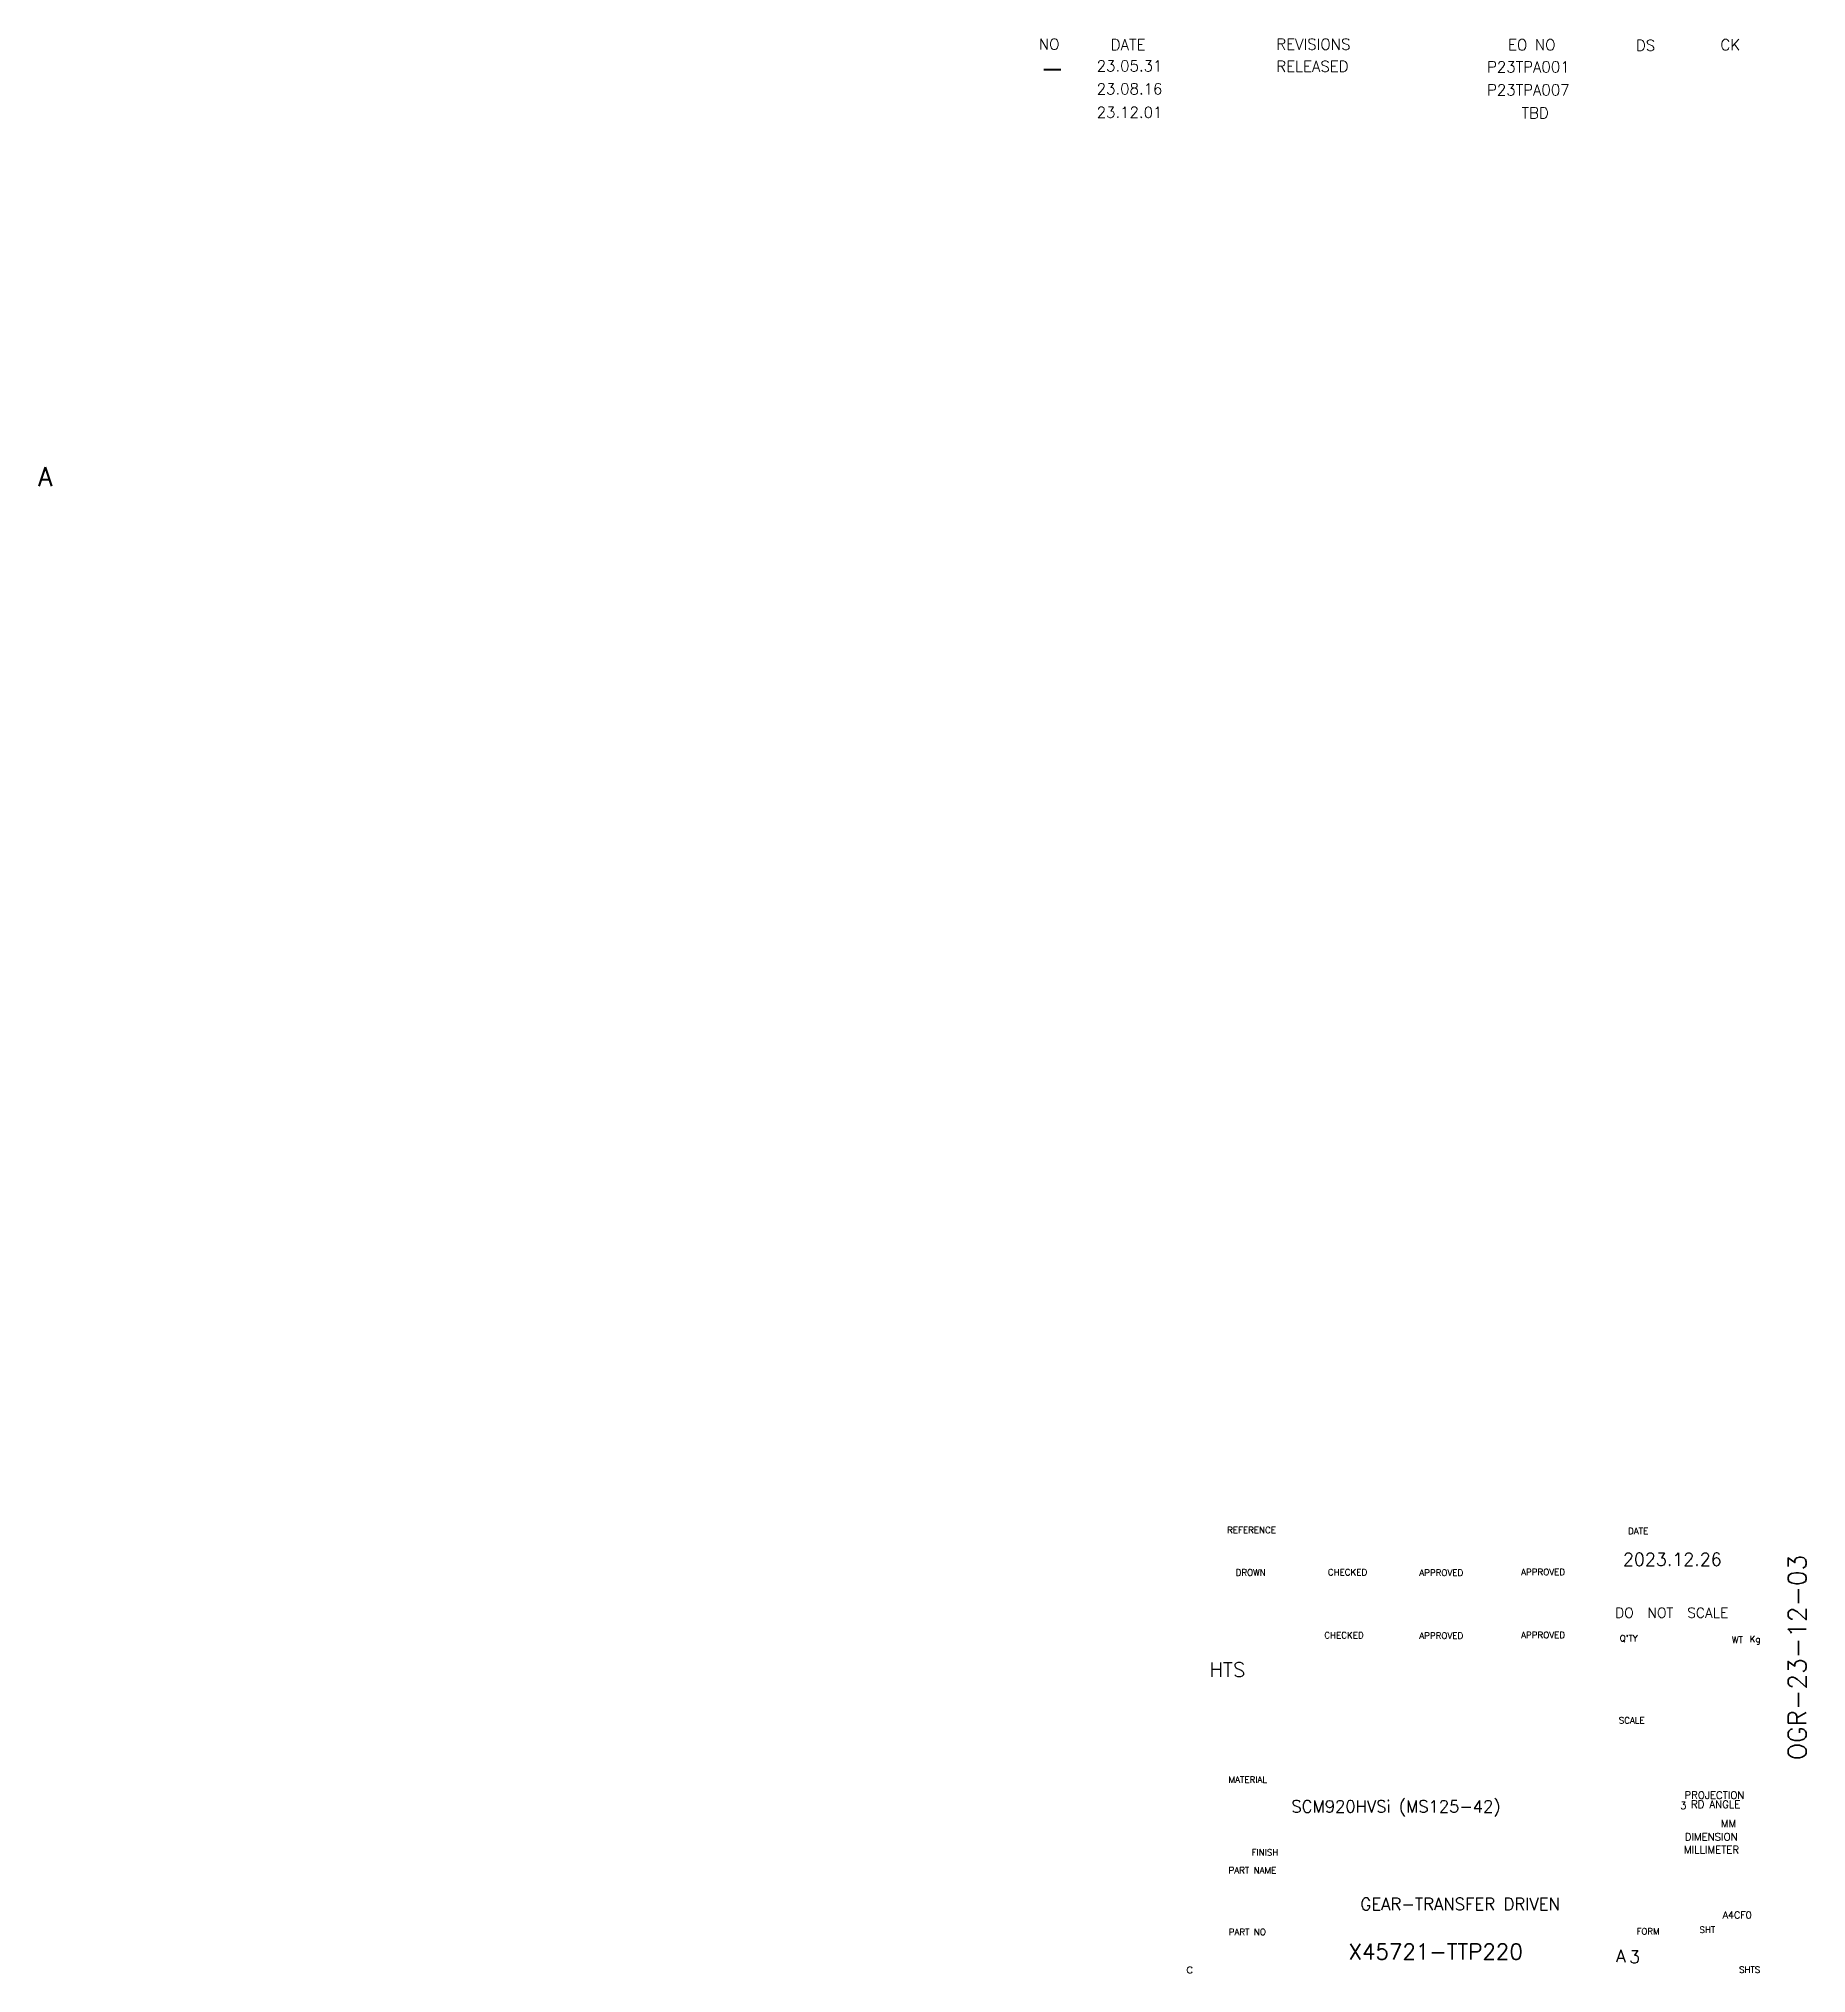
# Model space of a CAD drawing. Extents: x 3807 to 5911, y -3458 to 20.
# Drawn here: x 4880.9 to 5245.7, y -1368.6 to -969.5 of the extents above; entities that cross this region are included whole.
import ezdxf
from ezdxf.enums import TextEntityAlignment as Align

# ---------------------------------------------------------------- set-up
doc = ezdxf.new("R2010")
doc.units = 0
doc.header["$MEASUREMENT"] = 0
doc.layers.get('0').update_dxf_attribs({"linetype": 'CONTINUOUS'})
doc.layers.add('치수', color=4, linetype='CONTINUOUS')
doc.styles.add('HDM', font='SIMPLEX', dxfattribs={"bigfont": 'HDM'})
doc.styles.add('HSG', font='SIMPLEX', dxfattribs={"bigfont": 'HSG2'})

msp = doc.modelspace()

# ---------------------------------------------------------------- texts
at = {"color": 4, "style": 'HDM'}
for s, height, p in [('NO', 2.25871, (5087.282, -971.742)), ('DATE ', 2.25871, (5102.1245, -971.8622)), ('REVISIONS', 2.25871, (5136.2857, -971.7501)), ('EO NO ', 2.25871, (5184.1114, -971.8734)), ('DS', 2.25871, (5210.498, -971.9905)), ('CK', 2.25871, (5227.9351, -971.8722)), ('-', 4.5174, (5087.5659, -977.8007)), ('23.05.31', 2.25871, (5099.222, -976.2223)), ('RELEASED', 2.25871, (5136.2857, -976.3174)), ('P23TPA001', 2.25871, (5179.7701, -976.4407)), ('23.08.16', 2.25871, (5099.222, -980.9656)), ('P23TPA007', 2.25871, (5179.7701, -981.184)), ('23.12.01', 2.25871, (5099.222, -985.8052)), ('TBD', 2.25871, (5186.8946, -985.9301))]:
    msp.add_text(s, height=height, dxfattribs=at).set_placement(p)
at = {"color": 4, "style": 'HSG', "text_generation_flag": 2}
msp.add_text('A', height=3.9, dxfattribs=at).set_placement((4883.733, -1061.8058))
at = {"color": 131}
for s, height, style, p in [('REFERENCE', 1.3149, 'HDM', (5131.1753, -1277.1507)), ('DATE', 1.3149, 'HDM', (5210.9591, -1277.3587)), ('2023.12.26', 2.64256, 'HSG', (5218.0059, -1283.1937)), ('DROWN', 1.3149, 'HDM', (5130.9928, -1285.9073)), ('CHECKED', 1.3149, 'HDM', (5150.9863, -1285.8589)), ('APPROVED', 1.3149, 'HDM', (5170.3272, -1285.9612)), ('APPROVED', 1.3149, 'HDM', (5191.334, -1285.8257)), ('DO  NOT  SCALE', 2.077597, 'HSG', (5217.8745, -1294.2169)), ('CHECKED', 1.3149, 'HDM', (5150.2529, -1298.8439)), ('APPROVED', 1.3149, 'HDM', (5170.3272, -1298.9462)), ('APPROVED', 1.3149, 'HDM', (5191.334, -1298.8107)), ("Q'TY", 1.3149, 'HDM', (5209.0187, -1299.5426)), ('WT', 1.3149, 'HDM', (5231.4492, -1299.8028)), ('Kg', 1.3149, 'HDM', (5235.0866, -1299.8693)), ('SCALE', 1.3149, 'HDM', (5209.6249, -1316.4221)), ('MATERIAL', 1.3149, 'HDM', (5130.407, -1328.6353)), ('PROJECTION', 1.53405, 'HDM', (5226.6987, -1331.8306)), ('RD ANGLE', 1.53405, 'HDM', (5226.9439, -1333.7333)), ('3', 1.5582, 'HDM', (5220.2706, -1333.9702)), ('MM', 1.53405, 'HDM', (5229.6057, -1337.6694)), ('DIMENSION', 1.53405, 'HDM', (5226.023, -1340.4621)), ('FINISH', 1.3149, 'HDM', (5133.9478, -1343.6565)), ('MILLIMETER', 1.53405, 'HDM', (5226.1017, -1343.0943)), ('PART NAME', 1.3149, 'HDM', (5131.3498, -1347.3283)), ('GEAR-TRANSFER DRIVEN', 2.495372, 'HDM', (5174.2259, -1354.3046)), ('A4CF0', 1.44064, 'HDM', (5231.3888, -1356.5847)), ('PART NO', 1.3149, 'HDM', (5130.2964, -1360.0557)), ('FORM', 1.2985, 'HDM', (5212.9968, -1359.9435)), ('SHT', 1.2985, 'HDM', (5225.2507, -1359.6168)), ('X45721-TTP220', 3.238014, 'HSG', (5169.1734, -1364.1185)), ('A', 2.597, 'HDM', (5207.3851, -1365.0253)), ('3', 2.597, 'HDM', (5210.2084, -1365.1968))]:
    msp.add_text(s, height=height, dxfattribs=dict(at, style=style)).set_placement(p, align=Align.MIDDLE)
for s, height, style, p in [('HTS', 2.99445, 'HDM', (5122.4585, -1307.4509)), ('SCM920HVSi (MS125-42)', 2.473386, 'HSG', (5139.3991, -1335.402)), ('c', 2.0236, 'HDM', (5117.6339, -1368.5972))]:
    msp.add_text(s, height=height, dxfattribs=dict(at, style=style)).set_placement(p)
at = {"layer": '치수', "color": 131, "ltscale": 0.05, "style": 'HSG'}
msp.add_text('OGR-23-12-03', height=3.775083, rotation=90, dxfattribs=at).set_placement((5243.769, -1303.4344), align=Align.MIDDLE)
at = {"layer": '치수', "color": 131, "ltscale": 0.05, "style": 'HDM'}
msp.add_text('SHTS', height=1.2985, dxfattribs=at).set_placement((5233.9684, -1367.854), align=Align.MIDDLE)

doc.saveas('drawing.dxf')
